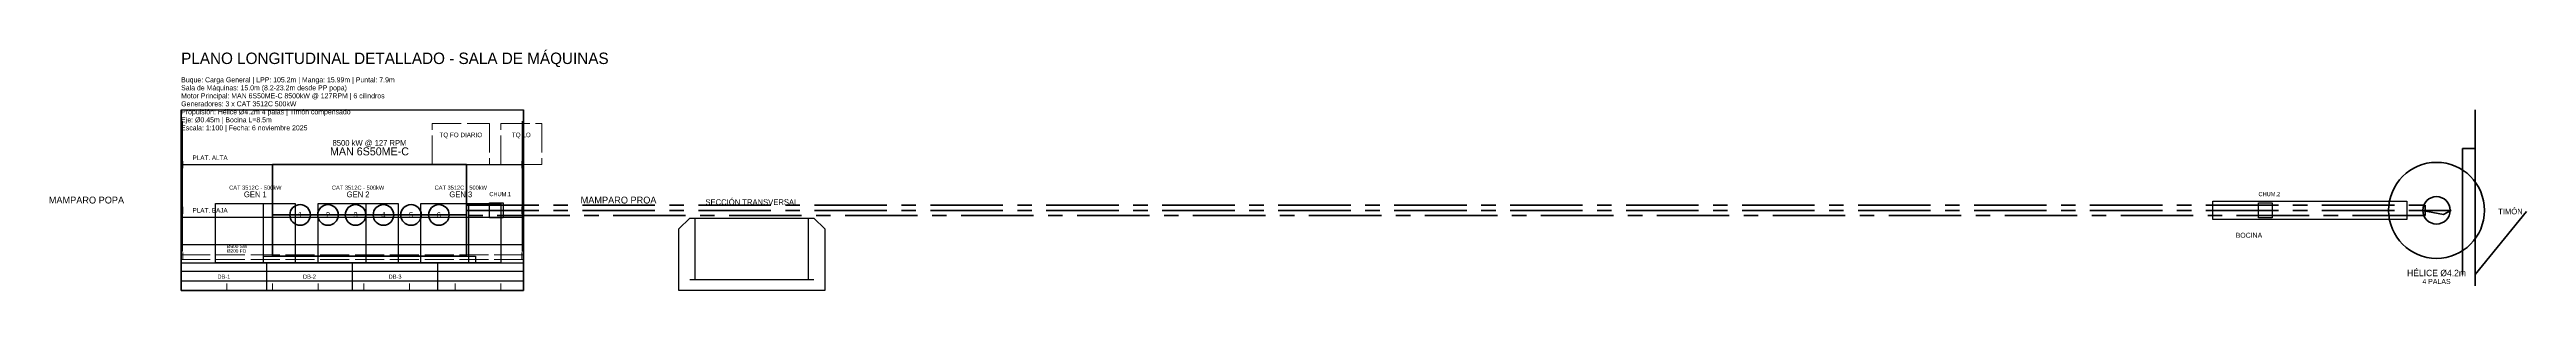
# Model space of a CAD drawing. Header units: metres. Extents: x 2 to 111, y 0 to 11.
import ezdxf
from ezdxf.enums import TextEntityAlignment as Align

# ---------------------------------------------------------------- set-up
doc = ezdxf.new("R2010")
doc.units = ezdxf.units.M
doc.linetypes.add('CENTER', pattern=[5.08, 3.175, -0.635, 0.635, -0.635])
doc.linetypes.add('DASHED', pattern=[1.524, 1.27, -0.254])
for name, color, linetype, lineweight in [('BOCINA', 5, 'Continuous', 25), ('CASCO', 1, 'Continuous', 50), ('CUBIERTAS', 4, 'Continuous', 30), ('DOBLE_FONDO', 30, 'Continuous', 25), ('EJE_PROPULSOR', 1, 'CENTER', 35), ('FUNDACION_MOTOR', 9, 'Continuous', 25), ('GENERADORES', 6, 'Continuous', 30), ('HELICE', 2, 'Continuous', 40), ('LEYENDA', 1, 'Continuous', 13), ('MAMPAROS', 3, 'Continuous', 40), ('MOTOR_PRINCIPAL', 2, 'Continuous', 40), ('REFUERZOS', 5, 'Continuous', 18), ('SECCION_TRANSVERSAL', 1, 'Continuous', 25), ('TANQUES_SERVICIO', 40, 'DASHED', 20), ('TEXTOS', 1, 'Continuous', 13), ('TIMON', 6, 'Continuous', 35), ('TUBERIAS', 4, 'DASHED', 13)]:
    doc.layers.add(name, color=color, linetype=linetype, lineweight=lineweight)

msp = doc.modelspace()

# ---------------------------------------------------------------- linework, layer by layer
at = {"layer": 'BOCINA'}
for points in [[(21.7, 3.17), (21.7, 3.83), (22.3, 3.83), (22.3, 3.17)], [(97.2, 3.1), (97.2, 3.9), (105.7, 3.9), (105.7, 3.1)], [(99.2, 3.17), (99.2, 3.83), (99.8, 3.83), (99.8, 3.17)]]:
    msp.add_lwpolyline(points, close=True, dxfattribs=at)
at = {"layer": 'CASCO'}
for p, q in [((8.2, 0), (8.2, 7.9)), ((23.2, 0), (23.2, 7.9)), ((8.2, 0), (23.2, 0))]:
    msp.add_line(p, q, dxfattribs=at)
at = {"layer": 'CUBIERTAS'}
for p, q in [((8.2, 7.9), (23.2, 7.9)), ((8.2, 5.5), (23.2, 5.5)), ((8.2, 3.2), (23.2, 3.2)), ((8.2, 2), (23.2, 2))]:
    msp.add_line(p, q, dxfattribs=at)
at = {"layer": 'DOBLE_FONDO'}
for p, q in [((11.95, 0), (11.95, 1.2)), ((15.7, 0), (15.7, 1.2)), ((19.45, 0), (19.45, 1.2)), ((8.2, 0.84), (23.2, 0.84)), ((8.2, 0.42), (23.2, 0.42))]:
    msp.add_line(p, q, dxfattribs=at)
msp.add_lwpolyline([(8.2, 0), (8.2, 1.2), (23.2, 1.2), (23.2, 0)], close=True, dxfattribs=at)
at = {"layer": 'EJE_PROPULSOR'}
msp.add_line((20.7, 3.5), (107.2, 3.5), dxfattribs=at)
msp.add_lwpolyline([(20.7, 3.27), (20.7, 3.73), (106.5, 3.73), (106.5, 3.27)], close=True, dxfattribs=at)
at = {"layer": 'FUNDACION_MOTOR'}
msp.add_lwpolyline([(11.8, 1.2), (11.8, 1.5), (21.1, 1.5), (21.1, 1.2)], close=True, dxfattribs=at)
at = {"layer": 'GENERADORES'}
for p, q in [((11.8, 1.2), (11.8, 3.8)), ((16.3, 1.2), (16.3, 3.8)), ((20.8, 1.2), (20.8, 3.8))]:
    msp.add_line(p, q, dxfattribs=at)
for points in [[(9.7, 1.2), (9.7, 3.8), (13.2, 3.8), (13.2, 1.2)], [(14.2, 1.2), (14.2, 3.8), (17.7, 3.8), (17.7, 1.2)], [(18.7, 1.2), (18.7, 3.8), (22.2, 3.8), (22.2, 1.2)]]:
    msp.add_lwpolyline(points, close=True, dxfattribs=at)
at = {"layer": 'HELICE'}
for points in [[(107, 3.5), (106.37, 3.5), (107.31, 3.32)], [(107, 3.5), (107.63, 3.5), (107.31, 3.32)]]:
    msp.add_lwpolyline(points, dxfattribs=at)
for radius in [2.1, 0.6]:
    msp.add_circle((107, 3.5), radius, dxfattribs=at)
at = {"layer": 'MAMPAROS'}
for p, q in [((8.2, 0), (8.2, 7.9)), ((23.2, 0), (23.2, 7.9))]:
    msp.add_line(p, q, dxfattribs=at)
at = {"layer": 'MOTOR_PRINCIPAL'}
msp.add_line((12.2, 3.3), (20.7, 3.3), dxfattribs=at)
msp.add_lwpolyline([(12.2, 1.5), (12.2, 5.5), (20.7, 5.5), (20.7, 1.5)], close=True, dxfattribs=at)
for centre in [(13.41, 3.3), (14.63, 3.3), (15.84, 3.3), (17.06, 3.3), (18.27, 3.3), (19.49, 3.3)]:
    msp.add_circle(centre, 0.45, dxfattribs=at)
at = {"layer": 'REFUERZOS'}
for p, q in [((8.26, 1.7), (8.26, 7.4)), ((8.26, 1.7), (8.26, 7.4)), ((8.26, 1.7), (8.26, 7.4)), ((8.26, 1.7), (8.26, 7.4)), ((23.14, 1.7), (23.14, 7.4)), ((23.14, 1.7), (23.14, 7.4)), ((23.14, 1.7), (23.14, 7.4)), ((23.14, 1.7), (23.14, 7.4)), ((8.28, 5.35), (8.28, 5.65)), ((23.12, 5.35), (23.12, 5.65)), ((8.28, 3.35), (8.28, 3.65)), ((23.12, 3.35), (23.12, 3.65)), ((8.28, 1.35), (8.28, 1.65)), ((23.12, 1.35), (23.12, 1.65)), ((10.2, 0), (10.2, 0.3)), ((12.2, 0), (12.2, 0.3)), ((14.2, 0), (14.2, 0.3)), ((16.2, 0), (16.2, 0.3)), ((18.2, 0), (18.2, 0.3)), ((20.2, 0), (20.2, 0.3)), ((22.2, 0), (22.2, 0.3))]:
    msp.add_line(p, q, dxfattribs=at)
at = {"layer": 'SECCION_TRANSVERSAL'}
for p, q in [((30.72, 0.48), (30.72, 3.16)), ((35.68, 0.48), (35.68, 3.16)), ((30.48, 0.48), (35.92, 0.48))]:
    msp.add_line(p, q, dxfattribs=at)
msp.add_lwpolyline([(30, 0), (30, 2.69), (30.48, 3.16), (35.92, 3.16), (36.4, 2.69), (36.4, 0)], close=True, dxfattribs=at)
at = {"layer": 'TANQUES_SERVICIO'}
for points in [[(19.2, 5.5), (19.2, 7.3), (21.7, 7.3), (21.7, 5.5)], [(22.2, 5.5), (22.2, 7.3), (24, 7.3), (24, 5.5)]]:
    msp.add_lwpolyline(points, close=True, dxfattribs=at)
at = {"layer": 'TIMON'}
msp.add_line((108.7, 0.2), (108.7, 7.9), dxfattribs=at)
msp.add_lwpolyline([(108.14, 0.7), (108.14, 6.2), (108.7, 6.2), (108.7, 0.7), (110.94, 3.45)], dxfattribs=at)
at = {"layer": 'TUBERIAS'}
for p, q in [((8.2, 1.55), (23.2, 1.55)), ((8.2, 1.35), (23.2, 1.35))]:
    msp.add_line(p, q, dxfattribs=at)

# ---------------------------------------------------------------- texts
at = {"layer": 'LEYENDA', "color": 1}
for s, height, p in [('PLANO LONGITUDINAL DETALLADO - SALA DE MÁQUINAS', 0.5, (8.2, 9.9)), ('Sala de Máquinas: 15.0m (8.2-23.2m desde PP popa)', 0.22, (8.2, 8.75)), ('Buque: Carga General | LPP: 105.2m | Manga: 15.99m | Puntal: 7.9m', 0.22, (8.2, 9.1)), ('Generadores: 3 x CAT 3512C 500kW', 0.22, (8.2, 8.05)), ('Motor Principal: MAN 6S50ME-C 8500kW @ 127RPM | 6 cilindros', 0.22, (8.2, 8.4)), ('Propulsión: Hélice Ø4.2m 4 palas | Timón compensado', 0.22, (8.2, 7.7)), ('Eje: Ø0.45m | Bocina L=8.5m', 0.22, (8.2, 7.35)), ('Escala: 1:100 | Fecha: 6 noviembre 2025', 0.22, (8.2, 7))]:
    msp.add_text(s, height=height, dxfattribs=at).set_placement(p)
at = {"layer": 'TEXTOS', "color": 1}
for s, height, p in [('8500 kW @ 127 RPM', 0.25, (16.45, 6.25)), ('MAN 6S50ME-C', 0.35, (16.45, 5.8)), ('CAT 3512C - 500kW', 0.18, (11.45, 4.35)), ('CAT 3512C - 500kW', 0.18, (15.95, 4.35)), ('CAT 3512C - 500kW', 0.18, (20.45, 4.35)), ('GEN 1', 0.25, (11.45, 4)), ('GEN 2', 0.25, (15.95, 4)), ('GEN 3', 0.25, (20.45, 4)), ('SECCIÓN TRANSVERSAL', 0.25, (33.2, 3.66))]:
    msp.add_text(s, height=height, dxfattribs=at).set_placement(p, align=Align.BOTTOM_CENTER)
for s, height, p in [('TQ FO DIARIO', 0.2, (20.45, 6.8)), ('TQ LO', 0.2, (23.1, 6.8)), ('1', 0.25, (13.41, 3.3)), ('2', 0.25, (14.63, 3.3)), ('3', 0.25, (15.84, 3.3)), ('4', 0.25, (17.06, 3.3)), ('5', 0.25, (18.27, 3.3)), ('6', 0.25, (19.49, 3.3)), ('DB-1', 0.18, (10.07, 0.6)), ('DB-2', 0.18, (13.82, 0.6)), ('DB-3', 0.18, (17.57, 0.6))]:
    msp.add_text(s, height=height, dxfattribs=at).set_placement(p, align=Align.MIDDLE_CENTER)
for s, height, p in [('PLAT. ALTA', 0.2, (8.7, 5.7)), ('PLAT. BAJA', 0.2, (8.7, 3.4)), ('CHUM.1', 0.18, (21.7, 4.12)), ('CHUM.2', 0.18, (99.2, 4.12)), ('BOCINA', 0.22, (98.2, 2.3)), ('Ø300 SW', 0.15, (10.2, 1.85)), ('Ø200 FO', 0.15, (10.2, 1.65))]:
    msp.add_text(s, height=height, dxfattribs=at).set_placement(p)
msp.add_text('MAMPARO POPA', height=0.3, dxfattribs=at).set_placement((5.7, 3.95), align=Align.MIDDLE_RIGHT)
for s, height, p in [('MAMPARO PROA', 0.3, (25.7, 3.95)), ('TIMÓN', 0.25, (109.7, 3.45))]:
    msp.add_text(s, height=height, dxfattribs=at).set_placement(p, align=Align.MIDDLE_LEFT)
for s, height, p in [('HÉLICE Ø4.2m', 0.28, (107, 0.9)), ('4 PALAS', 0.22, (107, 0.5))]:
    msp.add_text(s, height=height, dxfattribs=at).set_placement(p, align=Align.TOP_CENTER)

doc.saveas('drawing.dxf')
